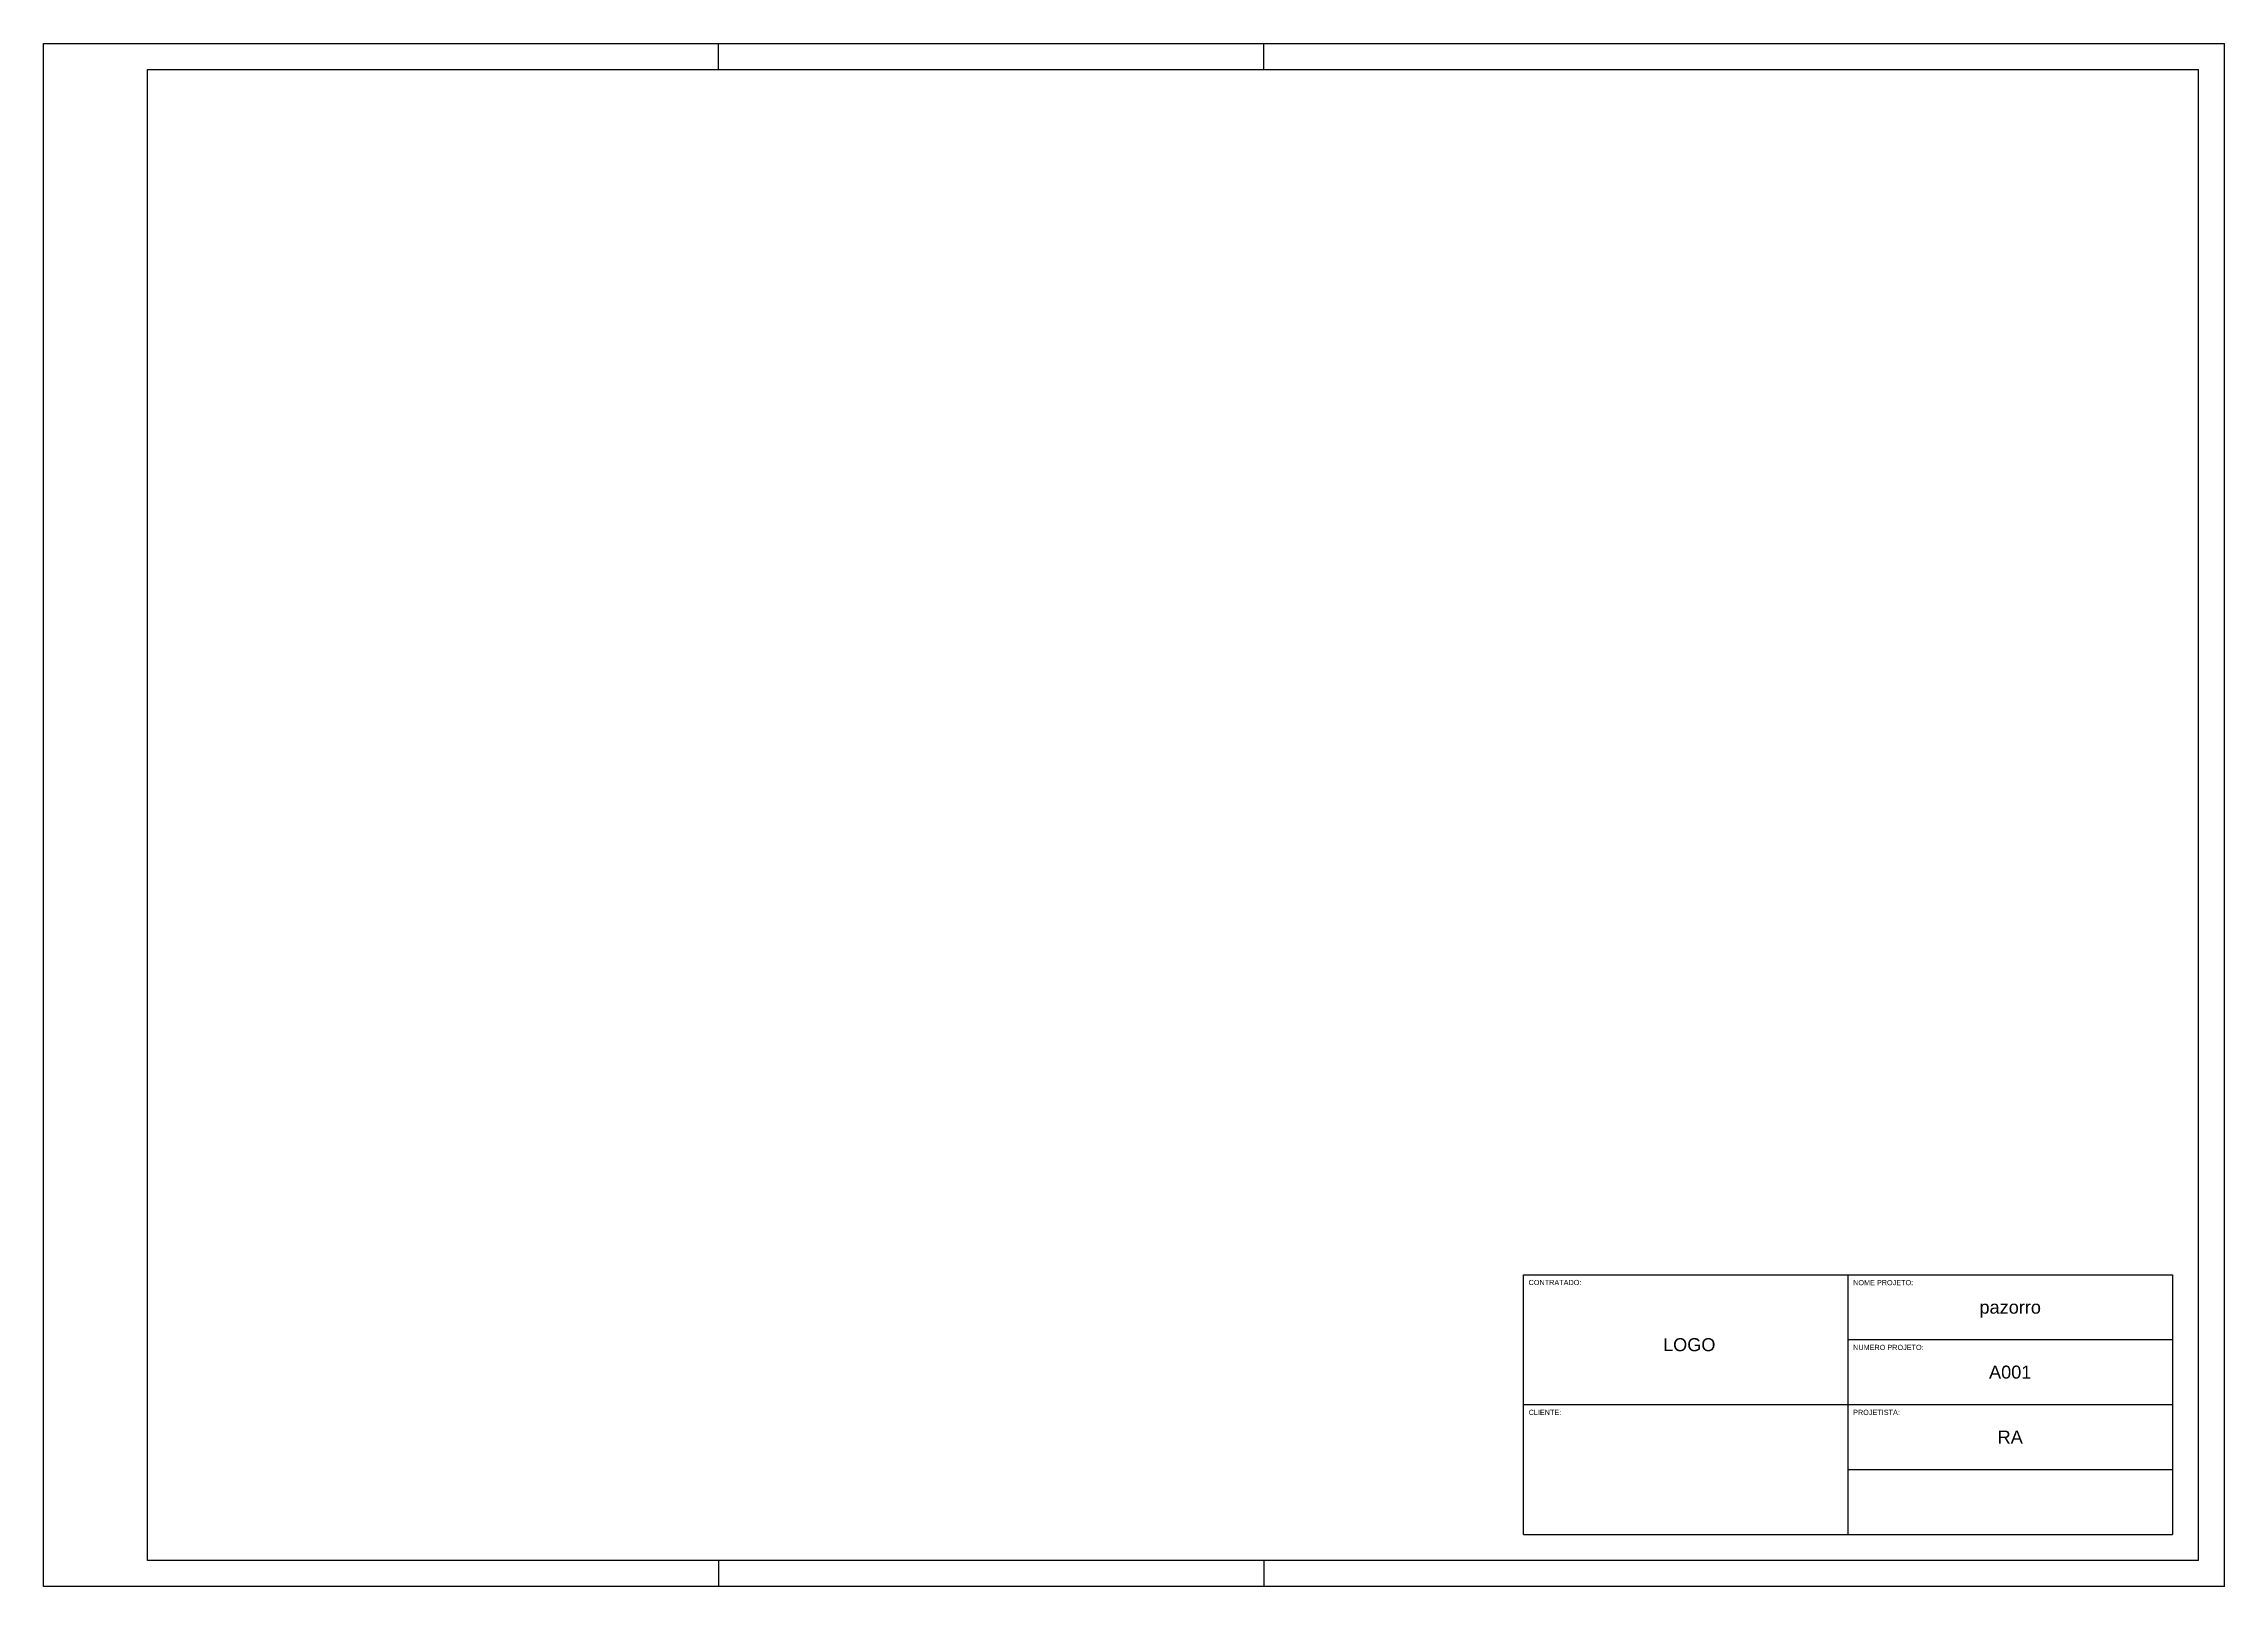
# Model space of a CAD drawing. Header units: millimetres. Extents: x 0 to 1871, y 0 to 594.
# Drawn here: x 1041 to 1461, y 0 to 297 of the extents above; entities that cross this region are included whole.
import ezdxf

# ---------------------------------------------------------------- set-up
doc = ezdxf.new("R2010")
doc.units = ezdxf.units.MM
doc.styles.get("Standard").update_dxf_attribs({"font": 'arial.ttf'})

msp = doc.modelspace()

# ---------------------------------------------------------------- linework, layer by layer
for p, q in [((1041, 0), (1041, 297)), ((1041, 297), (1461, 297)), ((1171, 292), (1171, 297)), ((1276, 292), (1276, 297)), ((1461, 0), (1461, 297)), ((1061, 5), (1061, 292)), ((1061, 292), (1456, 292)), ((1456, 5), (1456, 292)), ((1326, 10), (1326, 60)), ((1326, 60), (1451, 60)), ((1388.5, 60), (1388.5, 10)), ((1451, 60), (1451, 10)), ((1388.5, 47.5), (1451, 47.5)), ((1326, 35), (1451, 35)), ((1388.5, 22.5), (1451, 22.5)), ((1326, 10), (1451, 10)), ((1456, 5), (1061, 5)), ((1171, 5), (1171, 0)), ((1276, 5), (1276, 0)), ((1461, 0), (1041, 0))]:
    msp.add_line(p, q)

# ---------------------------------------------------------------- texts
for s, width, heights, insert, char_height, attachment_point in [('CONTRATADO:', 45.2761, [0], (1327, 59), 1, 1), ('NOME PROJETO:', 44.074, [6.8], (1389.5, 58.98), 1, 1), ('pazorro', 44.6751, [8.6], (1419.75, 55), 2.5, 2), ('LOGO', 41.67, [0], (1352.89, 47.78), 2.5, 1), ('NUMERO PROJETO:', 44.6751, [8.6], (1389.5, 46.5), 1, 1), ('A001', 44.6751, [8.6], (1419.75, 42.5), 2.5, 2), ('CLIENTE:', 45.2761, [0], (1327, 34), 1, 1), ('PROJETISTA:', 45.6767, [0], (1389.5, 34), 1, 1), ('RA', 44.6751, [8.6], (1419.75, 30), 2.5, 2)]:
    msp.add_mtext_dynamic_manual_height_columns(s, width=width, gutter_width=12.5, heights=heights, dxfattribs=dict(insert=insert, char_height=char_height, attachment_point=attachment_point))

doc.saveas('drawing.dxf')
